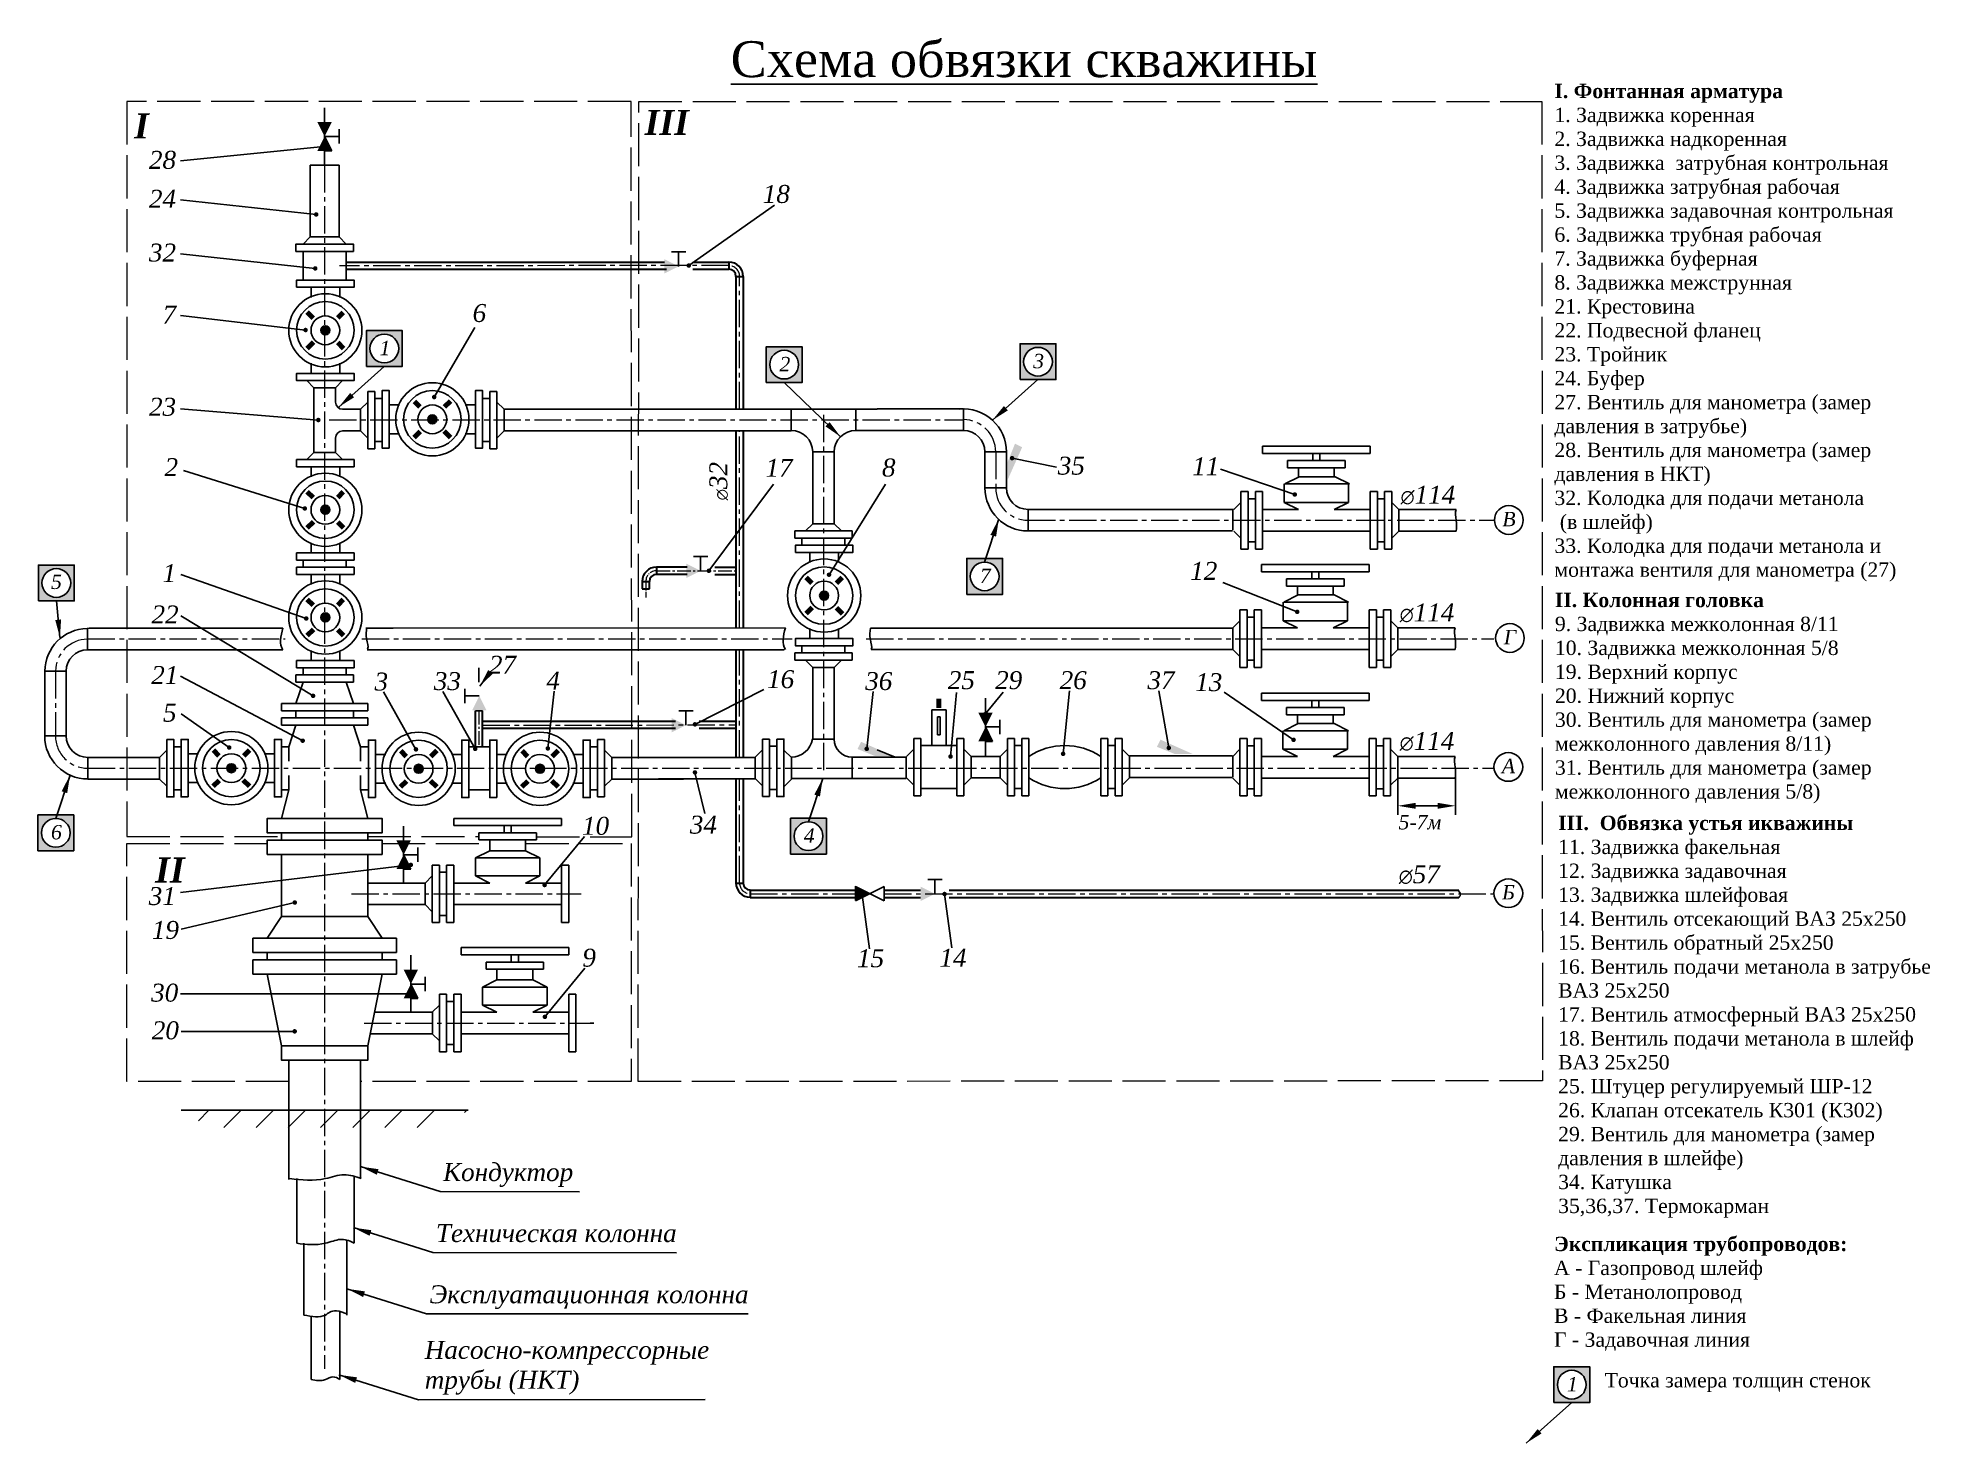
# Paper-space layout 'Layout1' of a CAD drawing. Header units: millimetres. Extents: x 3 to 267, y 6 to 202.
import ezdxf

# ---------------------------------------------------------------- set-up
doc = ezdxf.new("R2010")
doc.units = ezdxf.units.MM
doc.linetypes.add('ACAD_ISO02W100', pattern=[15, 12, -3])
doc.linetypes.add('CENTER2', pattern=[28.575, 19.05, -3.175, 3.175, -3.175])
doc.styles.add('style1', font='', dxfattribs={"height": 2})
doc.styles.get('style1').set_extended_font_data('Times New Roman Cyr', italic=True)
doc.dimstyles.new('ISO-25', dxfattribs={"dimtxt": 2.5, "dimasz": 2.5, "dimexe": 1.25, "dimexo": 0.625, "dimtad": 1, "dimtxsty": 'Standard', "dimcen": 2.5, "dimadec": 0, "dimazin": 0, "dimtfac": 1, "dimtmove": 0, "dimatfit": 3, "dimfxl": 0, "dimarcsym": 0})
doc.dimstyles.new('ISO-25$0', dxfattribs={"dimtxt": 2.5, "dimasz": 2.5, "dimexe": 1.25, "dimexo": 0.625, "dimtad": 1, "dimtxsty": 'style1', "dimcen": 2.5, "dimadec": 0, "dimazin": 0, "dimtfac": 1, "dimtmove": 1, "dimatfit": 3, "dimfxl": 0, "dimarcsym": 0})

psp = doc.layouts.get("Layout1")

# ---------------------------------------------------------------- texts
at = {"lineweight": -3, "insert": (140.314, 198.533), "char_height": 5, "width": 281, "attachment_point": 5, "style": 'style1'}
psp.add_mtext('{\\fTimes New Roman|b0|i0|c204|p18;\\LСхема обвязки скважины}', dxfattribs=at)
at = {"lineweight": 25, "char_height": 2, "attachment_point": 1, "style": 'style1'}
for s, insert, width in [('{\\fTimes New Roman|b1|i0|c204|p18;I. Фонтанная арматура\\P\\fTimes New Roman|b0|i0|c204|p18;1. Задвижка коренная\\P2. Задвижка надкоренная\\P3. Задвижка  затрубная контрольная\\P4. Задвижка затрубная рабочая\\P5. Задвижка задавочная контрольная\\P6. Задвижка трубная рабочая\\P7. Задвижка буферная\\P8. Задвижка межструнная\\P21. Крестовина\\P22. Подвесной фланец\\P23. Тройник\\P24. Буфер\\P27. Вентиль для манометра (замер\\Pдавления в затрубье)\\P28. Вентиль для манометра (замер\\Pдавления в НКТ)\\P32. Колодка для подачи метанола\\P (в шлейф)\\P33. Колодка для подачи метанола и\\Pмонтажа вентиля для манометра (27)}', (214.205, 195.142), 66.3955), ('{\\fTimes New Roman|b1|i0|c204|p18;II. Колонная головка\\P\\fTimes New Roman|b0|i0|c204|p18;9. Задвижка межколонная 8/11\\P10. Задвижка межколонная 5/8\\P19. Верхний корпус\\P20. Нижний корпус\\P30. Вентиль для манометра (замер\\Pмежколонного давления 8/11)\\P31. Вентиль для манометра (замер\\Pмежколонного давления 5/8)}', (214.274, 124.24), 66.1448), ('{\\fTimes New Roman|b1|i0|c204|p18;III.  Обвязка устья икважины\\P\\fTimes New Roman|b0|i0|c204|p18;11. Задвижка факельная\\P12. Задвижка задавочная\\P13. Задвижка шлейфовая\\P14. Вентиль отсекающий ВАЗ 25х250\\P15. Вентиль обратный 25х250\\P16. Вентиль подачи метанола в затрубье\\PВАЗ 25х250\\P17. Вентиль атмосферный ВАЗ 25х250\\P18. Вентиль подачи метанола в шлейф\\PВАЗ 25х250\\P25. Штуцер регулируемый ШР-12\\P26. Клапан отсекатель К301 (К302)\\P29. Вентиль для манометра (замер\\Pдавления в шлейфе)\\P34. Катушка\\P35,36,37. Термокарман}', (214.725, 93.185), 66.1448), ('{\\fTimes New Roman|b1|i0|c204|p18;Экспликация трубопроводов:\\P\\fTimes New Roman|b0|i0|c204|p18;А - Газопровод шлейф\\PБ - Метанолопровод\\PВ - Факельная линия\\PГ - Задавочная линия}', (214.15, 34.544), 66.1448), ('{\\fTimes New Roman Cyr|b0|i0|c204|p18;Точка замера толщин стенок}', (221.202, 15.554), 54.8932)]:
    psp.add_mtext(s, dxfattribs=dict(at, insert=insert, width=width))
for s, insert, char_height, width, attachment_point in [('{\\fTimes New Roman|b1|i1|c204|p18;I}', (16.334, 191.02), 3.5, 4.4906, 1), ('{\\fTimes New Roman|b1|i1|c204|p18;I\\fTimes New Roman|b1|i1|c0|p18;II}', (87.453, 191.51), 3.5, 9.2191, 1), ('{\\fTimes New Roman|b0|i1|c204|p18;28}', (22.173, 184.522), 2.5, 3.4328, 6), ('{\\fTimes New Roman|b0|i1|c204|p18;24}', (22.173, 179.119), 2.5, 3.4328, 6), ('{\\fTimes New Roman|b0|i1|c204|p18;18}', (107.69, 179.77), 2.5, 3.4328, 6), ('{\\fTimes New Roman|b0|i1|c204|p18;32}', (22.173, 171.608), 2.5, 3.4328, 6), ('{\\fTimes New Roman|b0|i1|c204|p18;7}', (22.184, 162.977), 2.5, 3.4328, 6), ('{\\fTimes New Roman|b0|i1|c204|p18;6}', (65.384, 163.193), 2.5, 3.4328, 6), ('{\\fTimes New Roman|b0|i1|c204|p18;23}', (22.184, 150.13), 2.5, 3.4328, 6), ('{\\fTimes New Roman|b0|i1|c204|p18;2}', (22.458, 141.739), 2.5, 3.4328, 6), ('{\\fTimes New Roman|b0|i1|c204|p18;17}', (108.075, 141.646), 2.5, 3.4328, 6), ('{\\fTimes New Roman|b0|i1|c204|p18;8}', (122.41, 141.663), 2.5, 3.4328, 6), ('{\\fTimes New Roman|b0|i1|c204|p18;35}', (148.79, 141.928), 2.5, 3.4328, 6), ('{\\fTimes New Roman|b0|i1|c204|p18;11}', (167.523, 141.862), 2.5, 3.4328, 6), ('{\\fSymbol|b0|i0|c2|p18;Ж\\fTimes New Roman|b0|i1|c204|p18;\\H1.333x;114}', (192.779, 139.149), 1.875, 8.8512, 1), ('{\\fTimes New Roman|b0|i1|c204|p18;1}', (22.188, 126.977), 2.5, 3.4328, 6), ('{\\fTimes New Roman|b0|i1|c204|p18;12}', (167.24, 127.285), 2.5, 3.4328, 6), ('{\\fTimes New Roman|b0|i1|c204|p18;22}', (18.758, 122.465), 2.5, 3.4328, 1), ('{\\fSymbol|b0|i0|c2|p18;Ж\\fTimes New Roman|b0|i1|c204|p18;\\H1.333x;114}', (192.653, 122.739), 1.875, 8.8512, 1), ('{\\fTimes New Roman|b0|i1|c204|p18;21}', (18.719, 114.033), 2.5, 3.4328, 1), ('{\\fTimes New Roman|b0|i1|c204|p18;27}', (65.764, 115.461), 2.5, 3.2876, 1), ('{\\fTimes New Roman|b0|i1|c204|p18;16}', (104.522, 113.458), 2.5, 2.276, 1), ('{\\fTimes New Roman|b0|i1|c204|p18;3}', (49.832, 113.124), 2.5, 2.276, 1), ('{\\fTimes New Roman|b0|i1|c204|p18;33}', (58.084, 113.189), 2.5, 2.276, 1), ('{\\fTimes New Roman|b0|i1|c204|p18;4}', (73.764, 113.252), 2.5, 2.276, 1), ('{\\fTimes New Roman|b0|i1|c204|p18;36}', (118.188, 113.194), 2.5, 2.276, 1), ('{\\fTimes New Roman|b0|i1|c204|p18;25}', (129.695, 113.321), 2.5, 2.276, 1), ('{\\fTimes New Roman|b0|i1|c204|p18;29}', (136.295, 113.32), 2.5, 2.276, 1), ('{\\fTimes New Roman|b0|i1|c204|p18;26}', (145.273, 113.32), 2.5, 2.276, 1), ('{\\fTimes New Roman|b0|i1|c204|p18;37}', (157.508, 113.319), 2.5, 2.276, 1), ('{\\fTimes New Roman|b0|i1|c204|p18;13}', (164.168, 113.042), 2.5, 2.276, 1), ('{\\fTimes New Roman|b0|i1|c204|p18;5}', (22.243, 107.516), 2.5, 3.4328, 6), ('{\\fSymbol|b0|i0|c2|p18;Ж\\fTimes New Roman|b0|i1|c204|p18;\\H1.333x;114}', (192.653, 104.846), 1.875, 8.8512, 1), ('{\\fTimes New Roman|b0|i1|c204|p18;10}', (78.737, 93.028), 2.5, 2.276, 1), ('{\\fTimes New Roman|b0|i1|c204|p18;34}', (93.756, 93.189), 2.5, 2.276, 1), ('{\\fTimes New Roman|b1|i1|c204|p18;I\\fTimes New Roman|b1|i1|c0|p18;I}', (19.26, 87.377), 3.5, 6.11633, 1), ('{\\fSymbol|b0|i0|c2|p18;Ж\\fTimes New Roman|b0|i1|c204|p18;\\H1.333x;57}', (192.527, 86.281), 1.875, 8.8512, 1), ('{\\fTimes New Roman|b0|i1|c204|p18;31}', (22.149, 81.977), 2.5, 3.4328, 6), ('{\\fTimes New Roman|b0|i1|c204|p18;19}', (18.808, 78.525), 2.5, 3.4328, 1), ('{\\fTimes New Roman|b0|i1|c204|p18;9}', (78.785, 74.664), 2.5, 2.276, 1), ('{\\fTimes New Roman|b0|i1|c204|p18;15}', (117.051, 74.587), 2.5, 2.276, 1), ('{\\fTimes New Roman|b0|i1|c204|p18;14}', (128.527, 74.65), 2.5, 2.276, 1), ('{\\fTimes New Roman|b0|i1|c204|p18;30}', (18.706, 69.79), 2.5, 3.4328, 1), ('{\\fTimes New Roman|b0|i1|c204|p18;20}', (18.797, 64.544), 2.5, 3.4328, 1)]:
    psp.add_mtext(s, dxfattribs=dict(insert=insert, char_height=char_height, width=width, attachment_point=attachment_point))
at = {"char_height": 2, "attachment_point": 5, "style": 'style1'}
for s, insert, width in [('{\\fTimes New Roman|b0|i1|c204|p18;1}', (51.283, 158.334), 2.8455), ('{\\fTimes New Roman|b0|i1|c204|p18;2}', (106.995, 156.094), 2.8455), ('{\\fTimes New Roman|b0|i1|c204|p18;3}', (142.351, 156.502), 2.8455), ('{\\fTimes New Roman|b0|i1|c204|p18;В}', (207.876, 134.51), 2.7011), ('{\\fTimes New Roman|b0|i1|c204|p18;5}', (5.513, 125.756), 2.8455), ('{\\fTimes New Roman|b0|i1|c204|p18;7}', (134.919, 126.595), 2.8455), ('{\\fTimes New Roman|b0|i1|c204|p18;Г}', (208.017, 118.072), 2.7011), ('{\\fTimes New Roman|b0|i1|c204|p18;А}', (207.801, 100.112), 2.7011), ('{\\fTimes New Roman|b0|i1|c204|p18;6}', (5.514, 90.879), 2.8455), ('{\\fTimes New Roman|b0|i1|c204|p18;4}', (110.386, 90.412), 2.8455), ('{\\fTimes New Roman|b0|i1|c204|p18;Б}', (207.799, 82.517), 2.7011), ('{\\fTimes New Roman|b0|i1|c204|p18;1}', (216.714, 14.008), 2.8455)]:
    psp.add_mtext(s, dxfattribs=dict(at, insert=insert, width=width))
at = {"insert": (96.473, 137.125), "char_height": 1.5, "width": 6.80408, "attachment_point": 1, "rotation": 90, "style": 'style1'}
psp.add_mtext('{\\fSymbol|b0|i0|c2|p18;Ж\\fTimes New Roman|b0|i1|c204|p18;\\H1.667x;32}', dxfattribs=at)
at = {"char_height": 2.5, "attachment_point": 1}
for s, insert in [('{\\fTimes New Roman|b0|i1|c204|p18;Кондуктор}', (59.382, 44.797)), ('{\\fTimes New Roman|b0|i1|c204|p18;Техническая колонна}', (58.379, 36.297)), ('{\\fTimes New Roman|b0|i1|c204|p18;Эксплуатационная колонна}', (57.485, 27.775)), ('{\\fTimes New Roman|b0|i1|c204|p18;Насосно-компрессорные\\Pтрубы (НКТ)}', (56.825, 20.031))]:
    psp.add_mtext(s, dxfattribs=dict(at, insert=insert))

# ---------------------------------------------------------------- blocks, each defined once
blk = doc.blocks.new('задв')
for points in [[(146, 180), (147, 182), (146, 182), (145, 182)], [(145, 178), (146, 178), (147, 178), (146, 180)]]:
    blk.add_hatch(color=256).paths.add_polyline_path(points)
for p, q in [((146, 184), (146, 182)), ((146, 178), (146, 182)), ((146, 180), (148, 180)), ((146, 180), (147, 178)), ((148, 180), (148, 181)), ((148, 181), (148, 179)), ((147, 178), (146, 178)), ((146, 176), (146, 178))]:
    blk.add_line(p, q)
blk = doc.blocks.new('A$C63CE249D')
h = blk.add_hatch(color=256)
edge = h.paths.add_edge_path()
edge.add_arc((5.1, 7), 0.627, 0, 360)
for p, q in [((3.1, 13), (7.1, 13)), ((3.1, 13), (3.1, 11.58)), ((7.1, 13), (7.1, 11.58)), ((3.1, 1), (3.1, 2.42)), ((7.1, 1), (7.1, 2.42))]:
    blk.add_line(p, q)
at = {"lineweight": 100}
for p, q in [((3.4, 8.7), (2.58, 9.52)), ((6.82, 8.72), (7.6, 9.5)), ((2.58, 4.48), (3.44, 5.34)), ((7.63, 4.47), (6.82, 5.28))]:
    blk.add_line(p, q, dxfattribs=at)
blk.add_lwpolyline([(1.1, 13), (9.1, 13), (9.1, 14), (1.1, 14)], close=True)
for points in [[(5.1, 1), (1.1, 1), (1.1, 0), (5.1, 0)], [(5.1, 1), (9.1, 1), (9.1, 0), (5.1, 0)]]:
    blk.add_lwpolyline(points)
for radius in [5.1, 4, 2, 0.627]:
    blk.add_circle((5.1, 7), radius)
blk.add_point((5.1, 7))
blk = doc.blocks.new('A$C600E4215')
for p, q in [((19, 14.32), (4, 14.32)), ((4, 14.32), (4, 13.32)), ((4, 13.32), (19, 13.32)), ((11, 13.32), (12, 13.32)), ((11, 12.32), (11, 13.32)), ((12, 13.32), (12, 12.32)), ((19, 13.32), (19, 14.32)), ((15.5, 12.32), (7.5, 12.32)), ((7.5, 12.32), (7.5, 11.32)), ((7.5, 11.32), (15.5, 11.32)), ((9, 10.03), (9, 11.32)), ((9, 11.32), (14, 11.32)), ((14, 11.32), (14, 10.08)), ((15.5, 11.32), (15.5, 12.32)), ((1, 8), (2, 8)), ((1, 6.5), (1, 8)), ((2, 8), (2, 0)), ((3, 8), (4, 8)), ((3, 7), (3, 8)), ((4, 8), (4, 0)), ((7, 6.5), (7, 9.08)), ((7.12, 9.08), (9.12, 10.08)), ((7.12, 9.08), (16.12, 9.08)), ((9.12, 10.08), (14.12, 10.08)), ((14.12, 10.08), (16.12, 9.08)), ((16, 9.08), (16, 6.5)), ((19, 6.5), (19, 8)), ((19, 8), (20, 8)), ((20, 8), (20, 0)), ((21, 7), (21, 8)), ((21, 8), (22, 8)), ((22, 8), (22, 0)), ((1, 6.5), (0, 5.5)), ((1, 1.5), (1, 6.5)), ((3, 7), (2, 7)), ((3, 1), (3, 7)), ((4, 5.5), (7, 5.5)), ((16, 6.5), (7, 6.5)), ((9, 5.5), (7, 6.5)), ((7, 5.5), (9, 5.5)), ((14, 5.5), (16, 6.5)), ((16, 5.5), (14, 5.5)), ((19, 5.5), (16, 5.5)), ((19, 1.5), (19, 6.5)), ((21, 7), (20, 7)), ((21, 1), (21, 7)), ((22, 6.5), (23, 5.5)), ((23, 5.5), (30.5, 5.5)), ((23, 5.5), (23, 2.5)), ((30.5, 5.5), (31, 5.5)), ((0, 2.5), (1, 1.5)), ((1, 0), (1, 1.5)), ((2, 0), (1, 0)), ((2, 1), (3, 1)), ((3, 0), (3, 1)), ((4, 0), (3, 0)), ((4, 2.5), (19, 2.5)), ((19, 0), (19, 1.5)), ((20, 0), (19, 0)), ((20, 1), (21, 1)), ((21, 0), (21, 1)), ((22, 0), (21, 0)), ((23, 2.5), (22, 1.5)), ((23, 2.5), (31, 2.5))]:
    blk.add_line(p, q)
blk.add_open_spline([(31, 2.5), (31.03, 2.99), (31.1, 3.96), (30.77, 5.1), (31, 5.5)], degree=3)
blk = doc.blocks.new('задв1')
for p, q in [((94, 170), (96, 170)), ((95, 168), (95, 170))]:
    blk.add_line(p, q)
for points in [[(93, 169), (93, 167), (95, 168), (97, 169)], [(95, 168), (97, 169), (97, 167), (95, 168)]]:
    blk.add_solid(points)
blk = doc.blocks.new('*D22')
at = {"color": 0, "lineweight": -2}
for p, q in [((192.39, 98.73), (192.39, 93.32)), ((200.42, 98.6), (200.42, 93.32)), ((194.89, 94.57), (197.92, 94.57))]:
    blk.add_line(p, q, dxfattribs=at)
at = {"color": 0, "lineweight": -3}
for points in [[(194.89, 94.98), (194.89, 94.15), (192.39, 94.57)], [(197.92, 94.98), (197.92, 94.15), (200.42, 94.57)]]:
    blk.add_solid(points, dxfattribs=at)
at = {"layer": 'Defpoints', "color": 0, "lineweight": -3}
for p in [(192.39, 99.35), (200.42, 99.22), (200.42, 94.57)]:
    blk.add_point(p, dxfattribs=at)
at = {"color": 0, "lineweight": 18, "insert": (195.47, 92.27), "char_height": 2, "attachment_point": 5, "style": 'style1'}
blk.add_mtext('5-7м', dxfattribs=at)
blk = doc.blocks.new('йцук')
h = blk.add_hatch(color=256)
h.paths.add_polyline_path([(3, 120), (8, 120), (8, 125), (3, 125)])
edge = h.paths.add_edge_path(flags=16)
edge.add_arc((5.5, 122.5), 2, 0, 360)
blk.add_lwpolyline([(3, 120), (8, 120), (8, 125), (3, 125)], close=True)
blk.add_circle((5.5, 122.5), 2)

# ---------------------------------------------------------------- dimensions: what is measured, and where the dimension line sits
at = {"lineweight": 18}
dim = psp.add_linear_dim(base=(200.421, 94.566), p1=(192.393, 99.354), p2=(200.421, 99.222), text='5-7м', dimstyle='ISO-25$0', override={"dimtad": 3, "dimtofl": 0, "dimtmove": 2}, dxfattribs=at)
dim.commit()
dim.dimension.update_dxf_attribs({"geometry": '*D22', "text_midpoint": (195.468, 92.273), "dimtype": 160})

# ---------------------------------------------------------------- hatches: boundary and pattern name
h = psp.add_hatch(color=256)
edge = h.paths.add_edge_path()
edge.add_arc((42.978, 160.799), 0.627, 0, 360)
for points in [[(138.056, 142.517), (139.056, 145.017), (140.056, 144.517), (138.056, 140.017)], [(119.608, 101.483), (117.108, 102.483), (117.608, 103.483), (122.108, 101.483)], [(161.335, 101.778), (158.835, 102.778), (159.335, 103.778), (163.835, 101.778)], [(116.832, 83.31), (116.832, 81.31), (118.832, 82.31)]]:
    psp.add_hatch(color=256).paths.add_polyline_path(points)
h = psp.add_hatch(color=256)
edge = h.paths.add_edge_path()
edge.add_arc((42.978, 135.799), 0.627, 0, 360)
h = psp.add_hatch(color=256)
edge = h.paths.add_edge_path()
edge.add_arc((112.47, 123.853), 0.627, 0, 360)
h = psp.add_hatch(color=256)
edge = h.paths.add_edge_path()
edge.add_arc((42.978, 120.799), 0.627, 0, 360)
at = {"lineweight": 18}
h = psp.add_hatch(dxfattribs=at)
h.set_pattern_fill('ANSI31', color=256, style=0)
h.set_pattern_definition([(45, (-13.124, -1.1922), (-2.24506, 2.24506), [])])
h.paths.add_polyline_path([(22.876, 52.157), (26.831, 49.742), (58.859, 49.742), (62.876, 52.157), (47.876, 52.157)])

# ---------------------------------------------------------------- linework, layer by layer
for p, q in [((40.879, 173.799), (40.879, 183.799)), ((40.879, 183.799), (44.879, 183.799)), ((44.879, 183.799), (44.879, 173.799)), ((39.879, 172.799), (40.879, 173.799)), ((39.879, 167.799), (39.879, 171.799)), ((39.879, 171.799), (45.879, 171.799)), ((40.879, 173.799), (44.879, 173.799)), ((44.879, 173.799), (45.879, 172.799)), ((45.879, 171.799), (45.879, 167.799)), ((40.978, 166.799), (44.978, 166.799)), ((40.978, 166.799), (40.978, 165.382)), ((44.978, 166.799), (44.978, 165.382)), ((40.978, 154.799), (40.978, 156.217)), ((44.978, 154.799), (44.978, 156.217)), ((40.379, 153.799), (41.379, 152.799)), ((40.874, 153.799), (44.874, 153.799)), ((44.379, 152.799), (45.379, 153.799)), ((41.379, 152.799), (44.379, 152.799)), ((41.379, 152.799), (41.379, 143.799)), ((44.403, 152.799), (44.403, 150.799)), ((48.879, 150.799), (47.879, 149.799)), ((48.879, 150.799), (48.879, 152.299)), ((48.879, 152.299), (49.879, 152.299)), ((48.879, 145.799), (48.879, 150.799)), ((49.879, 152.299), (49.879, 144.299)), ((49.879, 151.299), (50.879, 151.299)), ((50.879, 151.299), (50.879, 145.299)), ((64.879, 151.299), (65.879, 151.299)), ((65.879, 151.299), (65.879, 152.299)), ((65.879, 152.299), (66.879, 152.299)), ((65.879, 151.299), (65.879, 145.299)), ((66.879, 152.299), (66.879, 144.299)), ((67.879, 149.799), (66.879, 150.799)), ((45.379, 149.799), (47.879, 149.799)), ((47.879, 149.799), (47.879, 146.799)), ((67.879, 146.799), (67.879, 149.799)), ((67.879, 149.799), (109.879, 149.799)), ((107.871, 149.353), (107.871, 149.853)), ((107.871, 146.853), (107.871, 149.353)), ((109.876, 149.808), (119.876, 149.808)), ((116.871, 146.853), (116.871, 149.853)), ((131.871, 149.853), (119.871, 149.853)), ((131.871, 146.853), (131.871, 149.853)), ((44.403, 143.874), (44.403, 145.874)), ((45.379, 146.799), (47.879, 146.799)), ((47.879, 146.799), (48.879, 145.799)), ((48.879, 144.299), (48.879, 145.799)), ((50.879, 145.299), (49.879, 145.299)), ((65.879, 145.299), (64.879, 145.299)), ((65.879, 144.299), (65.879, 145.299)), ((66.879, 145.799), (67.879, 146.799)), ((67.879, 146.799), (97.879, 146.799)), ((96.376, 146.808), (107.876, 146.808)), ((116.871, 146.853), (131.871, 146.853)), ((41.379, 143.799), (40.379, 142.799)), ((40.379, 142.799), (41.379, 142.799)), ((41.379, 143.799), (44.379, 143.799)), ((44.379, 143.799), (45.379, 142.799)), ((49.879, 144.299), (48.879, 144.299)), ((66.879, 144.299), (65.879, 144.299)), ((110.871, 143.853), (113.871, 143.853)), ((110.871, 143.853), (110.871, 133.853)), ((113.871, 133.853), (113.871, 143.853)), ((134.871, 138.853), (134.871, 143.853)), ((134.871, 143.853), (137.871, 143.853)), ((137.868, 141.862), (137.868, 143.362)), ((137.871, 143.853), (137.871, 138.853)), ((40.978, 141.799), (44.978, 141.799)), ((40.978, 141.799), (40.978, 140.382)), ((44.978, 141.799), (44.978, 140.382)), ((137.868, 139.862), (137.868, 141.862)), ((137.871, 138.853), (134.871, 138.853)), ((140.871, 135.853), (140.871, 132.853)), ((140.871, 135.853), (155.871, 135.853)), ((155.868, 135.862), (169.368, 135.862)), ((169.398, 135.941), (169.398, 132.941)), ((108.371, 131.853), (108.371, 132.853)), ((108.371, 132.853), (116.371, 132.853)), ((108.371, 131.853), (109.871, 131.853)), ((109.371, 130.853), (109.371, 131.853)), ((109.371, 131.853), (115.371, 131.853)), ((110.871, 133.853), (109.871, 132.853)), ((110.871, 133.853), (113.871, 133.853)), ((113.871, 133.853), (114.871, 132.853)), ((115.371, 131.853), (115.371, 130.853)), ((116.371, 131.853), (115.371, 131.853)), ((116.371, 132.853), (116.371, 131.853)), ((140.871, 132.853), (155.871, 132.853)), ((155.868, 132.862), (169.368, 132.862)), ((40.978, 129.799), (40.978, 131.217)), ((44.978, 129.799), (44.978, 131.217)), ((110.47, 129.853), (114.47, 129.853)), ((110.47, 129.853), (110.47, 128.436)), ((114.47, 129.853), (114.47, 128.436)), ((40.978, 126.799), (44.978, 126.799)), ((40.978, 126.799), (40.978, 125.382)), ((44.978, 126.799), (44.978, 125.382)), ((10.067, 119.29), (9.788, 119.252)), ((9.855, 116.29), (9.855, 119.252)), ((10.067, 119.29), (30.567, 119.29)), ((30.567, 119.29), (37.067, 119.29)), ((51.228, 119.302), (48.755, 119.302)), ((52.414, 119.302), (51.228, 119.302)), ((52.414, 119.302), (107.067, 119.356)), ((110.47, 117.853), (110.47, 119.271)), ((114.47, 117.853), (114.47, 119.271)), ((118.905, 119.319), (119.498, 119.319)), ((119.498, 119.319), (168.109, 119.319)), ((168.109, 119.319), (169.398, 119.319)), ((169.398, 119.319), (169.398, 116.351)), ((10.067, 116.29), (9.855, 116.29)), ((10.067, 116.29), (19.067, 116.29)), ((19.067, 116.29), (37.067, 116.29)), ((40.978, 114.799), (40.978, 116.217)), ((44.978, 114.799), (44.978, 116.217)), ((51.359, 116.302), (48.807, 116.302)), ((51.359, 116.302), (106.876, 116.302)), ((109.371, 115.853), (109.371, 116.853)), ((110.366, 116.853), (114.366, 116.853)), ((115.371, 116.853), (115.371, 115.853)), ((119.037, 116.319), (168.812, 116.319)), ((168.812, 116.319), (169.398, 116.319)), ((64.376, 111.808), (64.376, 113.808)), ((108.371, 114.853), (108.371, 115.853)), ((108.371, 115.853), (116.371, 115.853)), ((109.871, 114.853), (108.371, 114.853)), ((110.871, 113.853), (109.871, 114.853)), ((109.871, 114.853), (114.871, 114.853)), ((110.871, 103.853), (110.871, 113.853)), ((110.871, 113.853), (113.871, 113.853)), ((114.871, 114.853), (113.871, 113.853)), ((113.871, 113.853), (113.871, 104.353)), ((116.371, 114.853), (114.871, 114.853)), ((116.371, 115.853), (116.371, 114.853)), ((3.876, 104.308), (3.876, 113.308)), ((3.911, 113.308), (6.876, 113.308)), ((6.876, 104.308), (6.876, 113.308)), ((38.879, 108.799), (39.879, 111.799)), ((39.879, 111.799), (42.879, 111.799)), ((45.879, 111.799), (42.879, 111.799)), ((46.879, 108.799), (45.879, 111.799)), ((37.879, 102.799), (38.879, 105.799)), ((38.879, 105.799), (42.879, 105.799)), ((46.879, 105.799), (42.879, 105.799)), ((47.879, 102.799), (46.879, 105.799)), ((63.876, 107.808), (64.876, 107.808)), ((127.451, 102.957), (127.451, 107.957)), ((127.451, 107.957), (129.451, 107.957)), ((128.254, 104.457), (128.254, 106.957)), ((128.254, 106.957), (128.648, 106.957)), ((128.648, 106.957), (128.648, 104.457)), ((129.451, 107.957), (129.451, 102.957)), ((3.876, 104.308), (6.876, 104.308)), ((80.879, 102.799), (80.879, 103.799)), ((80.879, 103.799), (81.879, 103.799)), ((81.879, 103.799), (81.879, 95.799)), ((103.871, 102.353), (103.871, 103.853)), ((103.871, 103.853), (104.871, 103.853)), ((104.871, 103.853), (104.871, 95.853)), ((110.871, 103.853), (113.871, 103.853)), ((113.871, 104.353), (113.871, 103.853)), ((124.951, 102.457), (124.951, 103.957)), ((124.951, 103.957), (125.951, 103.957)), ((125.951, 103.957), (125.951, 95.957)), ((125.951, 102.957), (130.951, 102.957)), ((128.648, 104.457), (128.254, 104.457)), ((130.951, 102.957), (130.951, 103.957)), ((130.951, 103.957), (131.951, 103.957)), ((130.951, 102.957), (130.951, 96.957)), ((131.951, 103.957), (131.951, 95.957)), ((138.005, 103.957), (139.005, 103.957)), ((138.005, 102.457), (138.005, 103.957)), ((139.005, 103.957), (139.005, 95.957)), ((140.005, 102.957), (139.005, 102.957)), ((140.005, 103.957), (141.005, 103.957)), ((140.005, 102.957), (140.005, 103.957)), ((140.005, 96.957), (140.005, 102.957)), ((141.005, 103.957), (141.005, 95.957)), ((151.005, 103.957), (152.005, 103.957)), ((151.005, 102.457), (151.005, 103.957)), ((152.005, 103.957), (152.005, 95.957)), ((153.005, 102.957), (152.005, 102.957)), ((153.005, 103.957), (154.005, 103.957)), ((153.005, 102.957), (153.005, 103.957)), ((153.005, 96.957), (153.005, 102.957)), ((154.005, 103.957), (154.005, 95.957)), ((9.879, 101.299), (16.379, 101.299)), ((9.879, 101.299), (9.879, 98.299)), ((19.879, 101.299), (15.879, 101.299)), ((19.879, 101.299), (20.879, 102.299)), ((19.879, 101.299), (19.879, 98.299)), ((37.879, 102.799), (36.879, 102.799)), ((36.879, 102.799), (36.879, 96.799)), ((37.879, 100.799), (37.879, 102.799)), ((47.879, 100.799), (47.879, 102.799)), ((47.879, 102.799), (48.879, 102.799)), ((62.879, 102.799), (65.379, 102.799)), ((65.379, 102.799), (65.879, 102.799)), ((79.879, 102.799), (80.879, 102.799)), ((80.879, 102.799), (80.879, 96.799)), ((81.879, 102.299), (82.879, 101.299)), ((82.879, 101.299), (82.879, 98.299)), ((82.879, 101.299), (92.879, 101.299)), ((92.876, 101.308), (102.876, 101.308)), ((102.871, 101.353), (103.871, 102.353)), ((102.871, 101.353), (102.871, 98.353)), ((102.876, 101.308), (102.876, 98.308)), ((103.871, 102.353), (103.871, 97.353)), ((106.915, 102.273), (107.915, 101.273)), ((107.915, 101.273), (107.915, 98.273)), ((116.371, 101.353), (116.371, 98.353)), ((116.371, 101.353), (123.871, 101.353)), ((122.371, 101.353), (119.871, 102.353)), ((123.871, 98.353), (123.871, 101.353)), ((123.951, 101.457), (124.951, 102.457)), ((124.951, 102.457), (124.951, 97.457)), ((131.951, 102.457), (132.951, 101.457)), ((132.951, 101.457), (132.951, 98.457)), ((132.951, 101.457), (136.951, 101.457)), ((137.005, 101.457), (138.005, 102.457)), ((137.005, 101.457), (137.005, 98.457)), ((138.005, 102.457), (138.005, 97.457)), ((138.005, 97.457), (138.005, 102.457)), ((151.005, 97.457), (151.005, 102.457)), ((154.005, 102.457), (155.005, 101.457)), ((155.001, 101.514), (165.501, 101.514)), ((155.001, 101.514), (155.001, 98.514)), ((155.005, 101.457), (155.005, 98.457)), ((161.001, 101.514), (163.501, 101.514)), ((165.501, 101.514), (169.368, 101.514)), ((169.395, 101.546), (169.395, 98.546)), ((9.879, 98.299), (16.379, 98.299)), ((19.879, 98.299), (15.879, 98.299)), ((19.879, 98.299), (20.879, 97.299)), ((37.879, 96.799), (37.879, 98.799)), ((47.879, 96.799), (47.879, 98.799)), ((82.879, 98.299), (81.879, 97.299)), ((92.879, 98.299), (82.879, 98.299)), ((102.876, 98.308), (89.376, 98.308)), ((103.871, 97.353), (102.871, 98.353)), ((107.915, 98.273), (106.915, 97.273)), ((107.871, 98.353), (120.871, 98.353)), ((120.371, 98.353), (123.871, 98.353)), ((124.951, 97.457), (123.951, 98.457)), ((132.951, 98.457), (131.951, 97.457)), ((132.951, 98.457), (136.951, 98.457)), ((138.005, 97.457), (137.005, 98.457)), ((155.005, 98.457), (154.005, 97.457)), ((155.001, 98.526), (165.501, 98.526)), ((165.501, 98.526), (169.368, 98.526)), ((36.879, 92.799), (37.879, 96.799)), ((36.879, 96.799), (37.879, 96.799)), ((48.879, 92.799), (47.879, 96.799)), ((47.879, 96.799), (48.879, 96.799)), ((62.879, 96.799), (65.879, 96.799)), ((80.879, 96.799), (79.879, 96.799)), ((80.879, 95.799), (80.879, 96.799)), ((81.879, 95.799), (80.879, 95.799)), ((103.871, 95.853), (103.871, 97.353)), ((104.871, 95.853), (103.871, 95.853)), ((124.951, 95.957), (124.951, 97.457)), ((125.951, 95.957), (124.951, 95.957)), ((130.951, 96.957), (125.951, 96.957)), ((130.951, 95.957), (130.951, 96.957)), ((131.951, 95.957), (130.951, 95.957)), ((138.005, 95.957), (138.005, 97.457)), ((139.005, 95.957), (138.005, 95.957)), ((139.005, 96.957), (140.005, 96.957)), ((140.005, 95.957), (140.005, 96.957)), ((141.005, 95.957), (140.005, 95.957)), ((151.005, 95.957), (151.005, 97.457)), ((152.005, 95.957), (151.005, 95.957)), ((152.005, 96.957), (153.005, 96.957)), ((153.005, 95.957), (153.005, 96.957)), ((154.005, 95.957), (153.005, 95.957)), ((60.876, 91.808), (60.876, 92.808)), ((60.876, 92.808), (75.876, 92.808)), ((75.876, 92.808), (75.876, 91.808)), ((67.876, 91.808), (60.876, 91.808)), ((64.376, 89.808), (64.376, 90.808)), ((64.376, 90.808), (67.876, 90.808)), ((65.876, 89.808), (64.376, 89.808)), ((65.876, 88.308), (65.876, 89.808)), ((72.376, 89.808), (65.876, 89.808)), ((67.876, 91.308), (67.876, 91.808)), ((75.876, 91.808), (67.876, 91.808)), ((67.876, 90.808), (67.876, 91.308)), ((67.876, 90.808), (72.376, 90.808)), ((68.876, 91.808), (68.876, 90.808)), ((70.876, 88.308), (70.876, 89.808)), ((72.376, 90.808), (72.376, 89.808)), ((36.879, 79.127), (36.879, 87.799)), ((36.879, 87.799), (42.879, 87.799)), ((48.879, 87.799), (42.879, 87.799)), ((48.879, 79.127), (48.879, 87.799)), ((63.876, 87.308), (65.876, 88.308)), ((72.876, 87.308), (63.876, 87.308)), ((63.876, 87.308), (63.876, 84.808)), ((65.876, 88.308), (70.876, 88.308)), ((70.876, 88.308), (72.876, 87.308)), ((72.876, 84.808), (72.876, 87.308)), ((57.876, 84.808), (56.876, 83.808)), ((57.876, 86.308), (57.876, 78.308)), ((58.876, 86.308), (57.876, 86.308)), ((57.876, 79.808), (57.876, 84.808)), ((58.876, 78.308), (58.876, 86.308)), ((58.876, 85.308), (59.876, 85.308)), ((59.876, 85.308), (59.876, 86.308)), ((59.876, 86.308), (60.876, 86.308)), ((59.876, 85.308), (59.876, 79.308)), ((60.876, 86.308), (60.876, 78.308)), ((63.876, 84.808), (65.876, 83.808)), ((63.876, 84.808), (72.876, 84.808)), ((70.876, 83.808), (72.876, 84.808)), ((76.876, 86.308), (75.876, 86.308)), ((75.876, 86.308), (75.876, 80.808)), ((76.876, 78.308), (76.876, 86.308)), ((48.876, 83.808), (56.876, 83.808)), ((56.894, 83.844), (56.894, 80.844)), ((65.876, 83.808), (60.876, 83.808)), ((75.876, 83.808), (70.876, 83.808)), ((116.832, 83.367), (116.832, 81.367)), ((116.832, 81.31), (120.832, 83.31)), ((120.832, 81.31), (116.832, 83.31)), ((120.832, 83.31), (120.832, 81.31)), ((34.879, 76.127), (36.879, 79.127)), ((36.879, 79.127), (42.879, 79.127)), ((48.879, 79.127), (42.879, 79.127)), ((48.876, 80.808), (56.876, 80.808)), ((50.879, 76.127), (48.879, 79.127)), ((56.876, 80.808), (57.876, 79.808)), ((59.876, 79.308), (58.876, 79.308)), ((59.876, 78.308), (59.876, 79.308)), ((60.876, 80.808), (75.876, 80.808)), ((75.876, 80.808), (75.876, 78.308)), ((57.876, 78.308), (58.876, 78.308)), ((60.876, 78.308), (59.876, 78.308)), ((75.876, 78.308), (76.876, 78.308)), ((32.879, 76.127), (32.879, 75.127)), ((32.879, 74.127), (32.879, 76.127)), ((32.879, 76.127), (42.879, 76.127)), ((34.879, 74.127), (32.879, 74.127)), ((34.879, 73.127), (34.879, 74.127)), ((34.879, 74.127), (42.879, 74.127)), ((52.879, 76.127), (42.879, 76.127)), ((50.879, 74.127), (42.879, 74.127)), ((50.879, 74.127), (52.879, 74.127)), ((50.879, 73.127), (50.879, 74.127)), ((52.879, 74.127), (52.879, 76.127)), ((52.879, 76.127), (52.879, 75.127)), ((61.876, 74.808), (76.876, 74.808)), ((61.876, 73.808), (61.876, 74.808)), ((76.876, 74.808), (76.876, 73.808)), ((32.879, 71.127), (32.879, 73.127)), ((32.879, 73.127), (42.879, 73.127)), ((52.879, 73.127), (42.879, 73.127)), ((52.879, 71.127), (52.879, 73.127)), ((68.876, 73.808), (61.876, 73.808)), ((65.376, 72.808), (68.876, 72.808)), ((65.376, 71.808), (65.376, 72.808)), ((66.876, 71.808), (65.376, 71.808)), ((73.376, 71.808), (66.876, 71.808)), ((66.876, 70.308), (66.876, 71.808)), ((76.876, 73.808), (68.876, 73.808)), ((68.876, 73.308), (68.876, 73.808)), ((68.876, 72.808), (68.876, 73.308)), ((68.876, 72.808), (73.376, 72.808)), ((69.876, 73.808), (69.876, 72.808)), ((71.876, 70.308), (71.876, 71.808)), ((73.376, 72.808), (73.376, 71.808)), ((42.879, 71.127), (32.879, 71.127)), ((42.879, 71.127), (34.879, 71.127)), ((34.879, 71.127), (36.879, 61.127)), ((42.879, 71.127), (50.879, 71.127)), ((42.879, 71.127), (52.879, 71.127)), ((50.879, 71.127), (48.879, 61.127)), ((64.876, 69.308), (66.876, 70.308)), ((73.876, 69.308), (64.876, 69.308)), ((64.876, 69.308), (64.876, 66.808)), ((66.876, 70.308), (71.876, 70.308)), ((71.876, 70.308), (73.876, 69.308)), ((73.876, 66.808), (73.876, 69.308)), ((58.876, 66.808), (57.876, 65.808)), ((58.876, 68.308), (58.876, 60.308)), ((59.876, 68.308), (58.876, 68.308)), ((58.876, 61.808), (58.876, 66.808)), ((59.876, 60.308), (59.876, 68.308)), ((59.876, 67.308), (60.876, 67.308)), ((60.876, 68.308), (61.876, 68.308)), ((60.876, 67.308), (60.876, 68.308)), ((60.876, 67.308), (60.876, 61.308)), ((61.876, 68.308), (61.876, 60.308)), ((64.876, 66.808), (73.876, 66.808)), ((64.876, 66.808), (66.876, 65.808)), ((71.876, 65.808), (73.876, 66.808)), ((76.876, 68.308), (76.876, 62.808)), ((77.876, 68.308), (76.876, 68.308)), ((77.876, 60.308), (77.876, 68.308)), ((49.876, 65.808), (57.876, 65.808)), ((57.894, 65.844), (57.894, 62.844)), ((66.876, 65.808), (61.876, 65.808)), ((76.876, 65.808), (71.876, 65.808)), ((80.376, 64.308), (79.876, 64.308)), ((49.279, 62.808), (57.876, 62.808)), ((57.876, 62.808), (58.876, 61.808)), ((60.876, 61.308), (59.876, 61.308)), ((60.876, 60.308), (60.876, 61.308)), ((61.876, 62.808), (76.876, 62.808)), ((76.876, 62.808), (76.876, 60.308)), ((37.879, 59.127), (37.879, 48.127)), ((42.879, 59.127), (38.879, 59.127)), ((42.879, 59.127), (46.879, 59.127)), ((47.879, 59.127), (47.879, 48.127)), ((58.876, 60.308), (59.876, 60.308)), ((61.876, 60.308), (60.876, 60.308)), ((76.876, 60.308), (77.876, 60.308)), ((22.876, 52.157), (47.876, 52.157)), ((47.876, 52.157), (62.876, 52.157)), ((37.879, 48.127), (37.879, 42.513)), ((47.879, 48.127), (47.879, 42.616)), ((38.983, 33.634), (38.983, 42.634)), ((46.983, 41.634), (46.983, 42.962)), ((46.983, 33.634), (46.983, 42.634)), ((39.983, 33.634), (39.983, 28.634)), ((45.983, 28.634), (45.988, 34.071)), ((39.983, 23.634), (39.983, 28.634)), ((45.983, 23.634), (45.983, 28.634)), ((44.983, 14.634), (44.983, 24.141)), ((40.983, 14.634), (40.983, 23.46))]:
    psp.add_line(p, q)
at = {"linetype": 'CENTER2', "lineweight": 18, "ltscale": 0.2}
for p, q in [((42.879, 183.799), (42.879, 16.127)), ((99.184, 169.808), (44.932, 169.799)), ((100.684, 149.799), (100.684, 168.308)), ((43.525, 148.337), (131.871, 148.337)), ((112.371, 149.049), (112.371, 98.961)), ((100.684, 119.35), (100.684, 146.808)), ((136.371, 143.853), (136.371, 138.853)), ((140.871, 134.353), (205.754, 134.344)), ((9.855, 117.818), (37.358, 117.818)), ((48.07, 117.818), (108, 117.818)), ((100.684, 101.308), (100.684, 116.302)), ((118.312, 117.818), (205.754, 117.818)), ((5.392, 113.308), (5.376, 104.308)), ((64.876, 105.808), (100.174, 105.829)), ((9.879, 99.799), (205.754, 99.799)), ((100.684, 83.808), (100.684, 98.308)), ((46.618, 82.308), (78.618, 82.308)), ((102.151, 82.308), (116.832, 82.308)), ((120.833, 82.308), (205.755, 82.308)), ((48.376, 64.308), (80.376, 64.308))]:
    psp.add_line(p, q, dxfattribs=at)
at = {"lineweight": 30}
for p, q in [((45.876, 170.308), (79.876, 170.308)), ((45.876, 169.308), (79.876, 169.308)), ((79.753, 170.304), (90.21, 170.304)), ((79.876, 169.308), (90.485, 169.308)), ((94.184, 170.308), (99.184, 170.308)), ((94.184, 169.308), (99.184, 169.308)), ((99.184, 170.308), (99.184, 169.308)), ((100.184, 168.308), (101.184, 168.308)), ((100.184, 168.308), (100.184, 149.799)), ((101.184, 168.308), (101.184, 149.799)), ((100.184, 146.799), (100.184, 119.302)), ((101.184, 146.799), (101.184, 119.302)), ((93.376, 127.808), (89.119, 127.808)), ((89.119, 127.808), (89.119, 126.808)), ((93.376, 126.808), (89.119, 126.808)), ((97.228, 127.808), (100.184, 127.808)), ((97.228, 126.808), (100.184, 126.808)), ((87.119, 125.808), (87.119, 124.808)), ((87.119, 125.808), (88.119, 125.808)), ((87.119, 124.808), (88.119, 124.808)), ((88.119, 124.808), (88.119, 125.808)), ((100.184, 116.302), (100.184, 101.299)), ((101.184, 116.302), (101.184, 101.299)), ((63.876, 102.808), (63.876, 107.808)), ((64.876, 102.808), (64.876, 107.808)), ((91.748, 106.32), (64.876, 106.32)), ((100.055, 106.32), (95.055, 106.32)), ((91.748, 105.32), (64.876, 105.32)), ((100.055, 105.32), (95.055, 105.32)), ((100.184, 98.299), (100.184, 83.808)), ((101.184, 98.299), (101.184, 83.808)), ((100.184, 83.808), (101.184, 83.808)), ((102.151, 82.819), (116.876, 82.819)), ((102.151, 82.819), (102.151, 81.84)), ((102.151, 81.808), (116.876, 81.808)), ((120.832, 82.808), (125.876, 82.808)), ((120.832, 81.808), (125.876, 81.808)), ((129.876, 82.808), (200.876, 82.808)), ((129.876, 81.808), (200.876, 81.808))]:
    psp.add_line(p, q, dxfattribs=at)
at = {"lineweight": 100}
for p, q in [((41.274, 162.503), (40.459, 163.318)), ((44.703, 162.524), (45.478, 163.299)), ((40.463, 158.284), (41.319, 159.14)), ((45.511, 158.266), (44.696, 159.081)), ((41.274, 137.503), (40.459, 138.318)), ((44.703, 137.524), (45.478, 138.299)), ((40.463, 133.284), (41.319, 134.14)), ((45.511, 133.266), (44.696, 134.081)), ((110.767, 125.557), (109.952, 126.372)), ((114.195, 125.578), (114.97, 126.353)), ((41.274, 122.503), (40.459, 123.318)), ((44.703, 122.524), (45.478, 123.299)), ((109.955, 121.338), (110.811, 122.194)), ((115.003, 121.32), (114.189, 122.135)), ((40.463, 118.284), (41.319, 119.14)), ((45.511, 118.266), (44.696, 119.081))]:
    psp.add_line(p, q, dxfattribs=at)
at = {"linetype": 'CENTER2', "lineweight": 18, "ltscale": 0.1}
for p, q in [((89.119, 127.308), (100.184, 127.308)), ((64.376, 107.808), (64.376, 102.808))]:
    psp.add_line(p, q, dxfattribs=at)
at = {"linetype": 'CENTER2', "lineweight": 18, "ltscale": 0.05}
psp.add_line((87.619, 125.808), (87.619, 123.591), dxfattribs=at)
at = {"lineweight": 80}
psp.add_line((128.451, 108.195), (128.451, 109.457), dxfattribs=at)
at = {"linetype": 'ACAD_ISO02W100', "lineweight": 18, "ltscale": 0.5}
for points in [[(72.376, 90.242), (85.69, 90.248), (85.565, 192.676), (15.31, 192.676), (15.31, 90.308), (36.879, 90.308)], [(48.879, 90.308), (64.376, 90.308)], [(37.879, 56.158), (15.31, 56.158), (15.31, 89.308), (34.876, 89.308)], [(70.876, 89.308), (85.563, 89.308), (85.563, 56.158), (47.879, 56.158)], [(50.876, 89.308), (65.876, 89.308)]]:
    psp.add_lwpolyline(points, dxfattribs=at)
psp.add_lwpolyline([(86.659, 192.676), (212.455, 192.676), (212.535, 56.257), (86.562, 56.158)], close=True, dxfattribs=at)
for points in [[(38.879, 171.799), (46.879, 171.799), (46.879, 172.799), (38.879, 172.799)], [(38.978, 166.799), (46.978, 166.799), (46.978, 167.799), (38.978, 167.799)], [(38.978, 141.799), (46.978, 141.799), (46.978, 142.799), (38.978, 142.799)], [(108.47, 129.853), (116.47, 129.853), (116.47, 130.853), (108.47, 130.853)], [(38.978, 126.799), (46.978, 126.799), (46.978, 127.799), (38.978, 127.799)], [(39.879, 127.799), (45.879, 127.799), (45.879, 128.799), (39.879, 128.799)], [(20.879, 103.799), (21.879, 103.799), (21.879, 95.799), (20.879, 95.799)], [(104.871, 102.853), (105.871, 102.853), (105.871, 96.853), (104.871, 96.853)], [(105.871, 103.853), (106.871, 103.853), (106.871, 95.853), (105.871, 95.853)], [(21.879, 102.799), (22.879, 102.799), (22.879, 96.799), (21.879, 96.799)]]:
    psp.add_lwpolyline(points, close=True)
for points in [[(42.978, 154.799), (38.978, 154.799), (38.978, 153.799), (42.978, 153.799)], [(42.978, 154.799), (46.978, 154.799), (46.978, 153.799), (42.978, 153.799)], [(42.978, 129.799), (38.978, 129.799), (38.978, 128.799), (42.978, 128.799)], [(42.978, 129.799), (46.978, 129.799), (46.978, 128.799), (42.978, 128.799)], [(112.47, 117.853), (108.47, 117.853), (108.47, 116.853), (112.47, 116.853)], [(112.47, 117.853), (116.47, 117.853), (116.47, 116.853), (112.47, 116.853)], [(42.978, 114.799), (38.978, 114.799), (38.978, 113.799), (42.978, 113.799)], [(42.879, 113.799), (39.879, 113.799), (39.879, 112.799), (42.879, 112.799)], [(42.879, 113.799), (45.879, 113.799), (45.879, 112.799), (42.879, 112.799)], [(42.978, 114.799), (46.978, 114.799), (46.978, 113.799), (42.978, 113.799)], [(42.879, 112.799), (38.879, 112.799), (38.879, 111.799), (42.879, 111.799)], [(42.879, 112.799), (46.879, 112.799), (46.879, 111.799), (42.879, 111.799)], [(42.879, 108.799), (36.879, 108.799), (36.879, 107.799), (42.879, 107.799)], [(42.879, 108.799), (48.879, 108.799), (48.879, 107.799), (42.879, 107.799)], [(42.879, 106.799), (36.879, 106.799), (36.879, 105.799), (42.879, 105.799)], [(42.879, 107.799), (38.879, 107.799), (38.879, 106.799), (42.879, 106.799)], [(42.879, 107.799), (46.879, 107.799), (46.879, 106.799), (42.879, 106.799)], [(42.879, 106.799), (48.879, 106.799), (48.879, 105.799), (42.879, 105.799)], [(42.879, 92.799), (34.879, 92.799), (34.879, 90.799), (42.879, 90.799)], [(42.879, 92.799), (50.879, 92.799), (50.879, 90.799), (42.879, 90.799)], [(42.879, 89.799), (34.879, 89.799), (34.879, 87.799), (42.879, 87.799)], [(42.879, 90.799), (36.879, 90.799), (36.879, 89.799), (42.879, 89.799)], [(42.879, 90.799), (48.879, 90.799), (48.879, 89.799), (42.879, 89.799)], [(42.879, 89.799), (50.879, 89.799), (50.879, 87.799), (42.879, 87.799)], [(42.879, 61.127), (36.879, 61.127), (36.879, 59.127), (42.879, 59.127)], [(42.879, 61.127), (48.879, 61.127), (48.879, 59.127), (42.879, 59.127)]]:
    psp.add_lwpolyline(points)
for centre, radius in [((42.978, 160.799), 5.099), ((42.978, 160.799), 4), ((42.978, 160.799), 2), ((42.978, 160.799), 0.627), ((42.978, 135.799), 5.099), ((42.978, 135.799), 4), ((42.978, 135.799), 2), ((42.978, 135.799), 0.627), ((207.863, 134.377), 2), ((112.47, 123.853), 5.099), ((112.47, 123.853), 4), ((42.978, 120.799), 5.099), ((42.978, 120.799), 4), ((112.47, 123.853), 2), ((112.47, 123.853), 0.627), ((42.978, 120.799), 2), ((42.978, 120.799), 0.627), ((208.004, 117.939), 2), ((207.788, 99.978), 2), ((207.786, 82.384), 2)]:
    psp.add_circle(centre, radius)
at = {"lineweight": 30}
for centre, radius, start, end in [((99.184, 168.308), 2, 0, 90), ((99.184, 168.308), 1, 0, 90), ((89.119, 125.808), 2, 90, 180), ((89.119, 125.808), 1, 90, 180), ((102.151, 83.808), 1.968, 180, 270), ((102.151, 83.808), 0.968, 180, 270)]:
    psp.add_arc(centre, radius, start, end, dxfattribs=at)
at = {"linetype": 'CENTER2', "lineweight": 18, "ltscale": 0.1}
for centre, radius, start, end in [((99.184, 168.308), 1.5, 0, 90), ((102.151, 83.808), 1.468, 180, 270)]:
    psp.add_arc(centre, radius, start, end, dxfattribs=at)
for centre, radius, start, end in [((45.403, 150.799), 1, 180, 270), ((131.871, 143.853), 6, 0, 95.19443), ((45.403, 145.799), 1, 90, 180), ((107.871, 143.853), 3, 0, 90), ((116.871, 143.853), 3, 90, 180), ((131.871, 143.853), 3, 0, 90), ((140.871, 138.853), 6, 180, 270), ((140.871, 138.853), 3, 180, 270), ((9.855, 113.308), 5.945, 90.65001, 180), ((9.855, 113.308), 2.982, 90, 180), ((9.876, 104.308), 6, 180, 270), ((9.876, 104.308), 3, 180, 270), ((107.871, 104.353), 3, 270, 350.40593), ((116.371, 103.853), 2.5, 180, 270), ((146.005, 93.874), 9.083, 56.60151, 123.39849), ((146.005, 106.041), 9.083, 236.60151, 303.39849)]:
    psp.add_arc(centre, radius, start, end)
at = {"linetype": 'CENTER2', "lineweight": 18, "ltscale": 0.2}
for centre, radius, start, end in [((131.871, 143.853), 4.5, 0, 90), ((140.871, 138.853), 4.5, 180, 270), ((9.855, 113.308), 4.463, 90, 180), ((9.876, 104.308), 4.5, 180, 270.0464)]:
    psp.add_arc(centre, radius, start, end, dxfattribs=at)
at = {"linetype": 'CENTER2', "lineweight": 18, "ltscale": 0.05}
psp.add_arc((89.119, 125.808), 1.5, 90, 180, dxfattribs=at)
for points in [[(37.067, 119.29), (36.781, 118.172), (36.495, 117.053), (37.067, 116.29)], [(107.067, 119.356), (106.781, 118.238), (106.495, 117.119), (107.067, 116.356)]]:
    psp.add_open_spline(points, degree=3)
for points, knots in [([(48.724, 119.407), (48.673, 118.897), (48.576, 117.935), (49.027, 116.746), (48.855, 116.407)], [0, 0, 0, 0, 1.5935678, 3.0060963, 3.0060963, 3.0060963, 3.0060963]), ([(118.905, 119.319), (118.854, 118.809), (118.757, 117.847), (119.208, 116.658), (119.037, 116.319)], [0, 0, 0, 0, 1.5935678, 3.0060963, 3.0060963, 3.0060963, 3.0060963]), ([(38.983, 33.634), (40.319, 33.475), (42.371, 33.23), (45.067, 34.399), (46.232, 34.052), (46.983, 33.634)], [0, 0, 0, 0, 4, 6.1467286, 8.1402984, 8.1402984, 8.1402984, 8.1402984]), ([(39.983, 23.634), (41.1, 23.422), (42.829, 23.095), (43.911, 24.551), (45.702, 23.944), (45.983, 23.786)], [0, 0, 0, 0, 3, 4.6435395, 5.6629799, 5.6629799, 5.6629799, 5.6629799])]:
    psp.add_open_spline(points, degree=3, knots=knots)
at = {"start_tangent": (-0.9615239, -0.2747211), "end_tangent": (0.8682431, 0.4961389)}
psp.add_spline([(200.876, 82.808), (201.081, 82.043), (200.876, 81.808)], degree=3, dxfattribs=at)
psp.add_spline([(37.983, 42.634), (42.983, 42.634), (45.602, 43.181), (47.983, 42.634)], degree=3)
at = {"start_tangent": (0.7776781, -0.6286627)}
psp.add_spline([(40.983, 14.634), (42.983, 14.634), (44.038, 15.034), (44.983, 14.634)], degree=3, dxfattribs=at)
for p in [(42.978, 160.799), (42.978, 135.799), (112.47, 123.853), (42.978, 120.799)]:
    psp.add_point(p)

# ---------------------------------------------------------------- block references
at = {"linetype": 'ByBlock', "lineweight": -3}
psp.add_blockref('задв', (-103.121, 7.799), dxfattribs=at)
for name, p in [('задв1', (-2.816, 1.71)), ('йцук', (45.692, 35.759)), ('йцук', (101.404, 33.518)), ('йцук', (136.76, 33.927)), ('A$C600E4215', (169.541, 130.332)), ('задв1', (0.262, -40.707)), ('йцук', (0, 3.102)), ('йцук', (129.328, 4.02)), ('A$C600E4215', (169.398, 113.851)), ('задв', (-11.062, -74.454)), ('A$C600E4215', (169.392, 95.936)), ('задв1', (-1.78, -62.194)), ('йцук', (-0.077, -31.697)), ('йцук', (104.795, -32.163)), ('задв', (-92.124, -92.256)), ('задв1', (32.891, -85.694)), ('задв', (-91.124, -110.256)), ('йцук', (211.123, -108.567))]:
    psp.add_blockref(name, p)
at = {"rotation": 90}
for name, p in [('A$C63CE249D', (64.879, 143.299)), ('задв1', (232.424, 14.863)), ('A$C63CE249D', (36.879, 94.708)), ('A$C63CE249D', (62.97, 94.618)), ('A$C63CE249D', (79.879, 94.618))]:
    psp.add_blockref(name, p, dxfattribs=at)

psp.set_redraw_order([(e.dxf.handle, doc.entitydb.next_handle()) for e in psp.query("TEXT MTEXT ATTDEF DIMENSION ARC_DIMENSION")])  # texts and dimensions are drawn at this point

# ---------------------------------------------------------------- leaders
at = {"lineweight": 18}
for points, override in [([(42.755, 186.423), (22.786, 184.386)], {"dimgap": 0.625, "dimtad": 0, "dimldrblk": 'DotSmall'}), ([(41.7, 176.934), (22.786, 178.983)], {"dimgap": 0.625, "dimtad": 0, "dimldrblk": 'DotSmall'}), ([(93.604, 169.82), (105.559, 178.218)], {"dimgap": 0.625, "dimtad": 0, "dimldrblk": 'DotSmall'}), ([(41.568, 169.422), (22.786, 171.471)], {"dimgap": 0.625, "dimtad": 0, "dimldrblk": 'DotSmall'}), ([(40.217, 160.839), (22.797, 162.841)], {"dimgap": 0.625, "dimtad": 0, "dimldrblk": 'DotSmall'}), ([(58.139, 151.504), (63.781, 161.209)], {"dimgap": 0.625, "dimtad": 0, "dimldrblk": 'DotSmall'}), ([(44.849, 150.116), (51.192, 155.759)], {"dimgap": 0.625, "dimtad": 0}), ([(114.75, 145.975), (106.904, 153.518)], {"dimgap": 0.625, "dimtad": 0}), ([(135.917, 148.284), (142.26, 153.927)], {"dimgap": 0.625, "dimtad": 0}), ([(41.99, 148.305), (22.795, 149.877)], {"dimgap": 0.625, "dimtad": 0, "dimldrblk": 'DotSmall'}), ([(138.653, 142.987), (144.823, 141.758)], {"dimgap": 0.625, "dimtad": 0, "dimldrblk": 'DotSmall'}), ([(40.112, 135.99), (23.228, 141.27)], {"dimgap": 0.625, "dimtad": 0, "dimldrblk": 'DotSmall'}), ([(178.036, 137.931), (167.691, 141.442)], {"dimgap": 0.625, "dimtad": 0, "dimldrblk": 'DotSmall'}), ([(96.409, 127.307), (105.411, 139.354)], {"dimgap": 0.625, "dimtad": 0, "dimldrblk": 'DotSmall'}), ([(113.146, 126.752), (121.026, 139.354)], {"dimgap": 0.625, "dimtad": 0, "dimldrblk": 'DotSmall'}), ([(136.809, 134.557), (134.828, 128.52)], {"dimgap": 0.625, "dimtad": 0}), ([(178.379, 121.588), (168.001, 125.681)], {"dimgap": 0.625, "dimtad": 0, "dimldrblk": 'DotSmall'}), ([(6, 118), (5.5, 123.102)], {"dimgap": 0.625, "dimtad": 0}), ([(118.395, 102.501), (119.293, 110.476)], {"dimgap": 0.625, "dimtad": 0, "dimldrblk": 'DotSmall'}), ([(130.074, 101.432), (130.927, 110.349)], {"dimgap": 0.625, "dimtad": 0, "dimldrblk": 'DotSmall'}), ([(134.858, 107.302), (137.408, 110.403)], {"dimgap": 0.625, "dimtad": 0, "dimldrblk": 'DotSmall'}), ([(145.753, 101.811), (146.631, 110.602)], {"dimgap": 0.625, "dimtad": 0, "dimldrblk": 'DotSmall'}), ([(160.483, 102.626), (159.104, 110.601)], {"dimgap": 0.625, "dimtad": 0, "dimldrblk": 'DotSmall'}), ([(177.869, 103.752), (168.179, 110.377)], {"dimgap": 0.625, "dimtad": 0, "dimldrblk": 'DotSmall'}), ([(7.404, 98.841), (5.423, 92.803)], {"dimgap": 0.625, "dimtad": 0}), ([(112.276, 98.374), (110.295, 92.337)], {"dimgap": 0.625, "dimtad": 0}), ([(210.281, 5.79), (216.623, 11.433)], {"dimgap": 0.625, "dimtad": 0})]:
    psp.add_leader(points, dimstyle='ISO-25', override=override, dxfattribs=at)
at = {"linetype": 'ByBlock', "lineweight": 18}
for points, override in [([(40.321, 120.652), (22.85, 126.802)], {"dimgap": 0.625, "dimtad": 0, "dimldrblk": 'DotSmall'}), ([(41.263, 109.887), (22.853, 121.04)], {"dimgap": 0.625, "dimtad": 0, "dimldrblk": 'DotSmall'}), ([(64.5, 111.228), (65.604, 112.711)], {"dimgap": 0.625, "dimtad": 0}), ([(39.818, 103.63), (22.814, 112.608)], {"dimgap": 0.625, "dimtad": 0, "dimldrblk": 'DotSmall'}), ([(94.469, 105.914), (104.081, 110.786)], {"dimgap": 0.625, "dimtad": 0, "dimldrblk": 'DotSmall'}), ([(55.602, 102.43), (51.096, 110.435)], {"dimgap": 0.625, "dimtad": 0, "dimldrblk": 'DotSmall'}), ([(63.855, 102.496), (59.348, 110.501)], {"dimgap": 0.625, "dimtad": 0, "dimldrblk": 'DotSmall'}), ([(73.97, 102.559), (74.869, 110.534)], {"dimgap": 0.625, "dimtad": 0, "dimldrblk": 'DotSmall'}), ([(29.58, 102.685), (22.905, 107.363)], {"dimgap": 0.625, "dimtad": 0, "dimldrblk": 'DotSmall'}), ([(94.469, 99.217), (95.863, 93.497)], {"dimgap": 0.625, "dimtad": 0, "dimldrblk": 'DotSmall'}), ([(73.522, 83.537), (79.086, 90.31)], {"dimgap": 0.625, "dimtad": 0, "dimldrblk": 'DotSmall'}), ([(54.886, 86.336), (22.811, 82.48)], {"dimgap": 0.625, "dimtad": 0, "dimldrblk": 'DotSmall'}), ([(117.764, 82.157), (118.796, 74.645)], {"dimgap": 0.625, "dimtad": 0, "dimldrblk": 'DotSmall'}), ([(129.24, 82.277), (130.272, 74.765)], {"dimgap": 0.625, "dimtad": 0, "dimldrblk": 'DotSmall'}), ([(38.712, 81.091), (22.902, 77.373)], {"dimgap": 0.625, "dimtad": 0, "dimldrblk": 'DotSmall'}), ([(73.57, 65.172), (79.133, 71.945)], {"dimgap": 0.625, "dimtad": 0, "dimldrblk": 'DotSmall'}), ([(54.875, 68.395), (22.8, 68.365)], {"dimgap": 0.625, "dimtad": 0, "dimldrblk": 'DotSmall'}), ([(38.701, 63.15), (22.891, 63.119)], {"dimgap": 0.625, "dimtad": 0, "dimldrblk": 'DotSmall'})]:
    psp.add_leader(points, dimstyle='ISO-25', override=override, dxfattribs=at)
at = {"linetype": 'ByBlock', "lineweight": 18, "annotation_type": 0, "has_hookline": 1, "hookline_direction": 0}
for points, text_width in [([(47.879, 44.306), (58.974, 40.835), (78.376, 40.808)], 17.415), ([(46.876, 35.806), (57.971, 32.335), (91.876, 32.288)], 32.421), ([(45.983, 27.284), (57.078, 23.813), (101.876, 23.786)], 43.286), ([(44.876, 15.306), (55.971, 11.835), (95.901, 11.872)], 38.881)]:
    psp.add_leader(points, dimstyle='ISO-25', override={"dimgap": 0.625, "dimtad": 0}, dxfattribs=dict(at, text_width=text_width))

doc.saveas('drawing.dxf')
